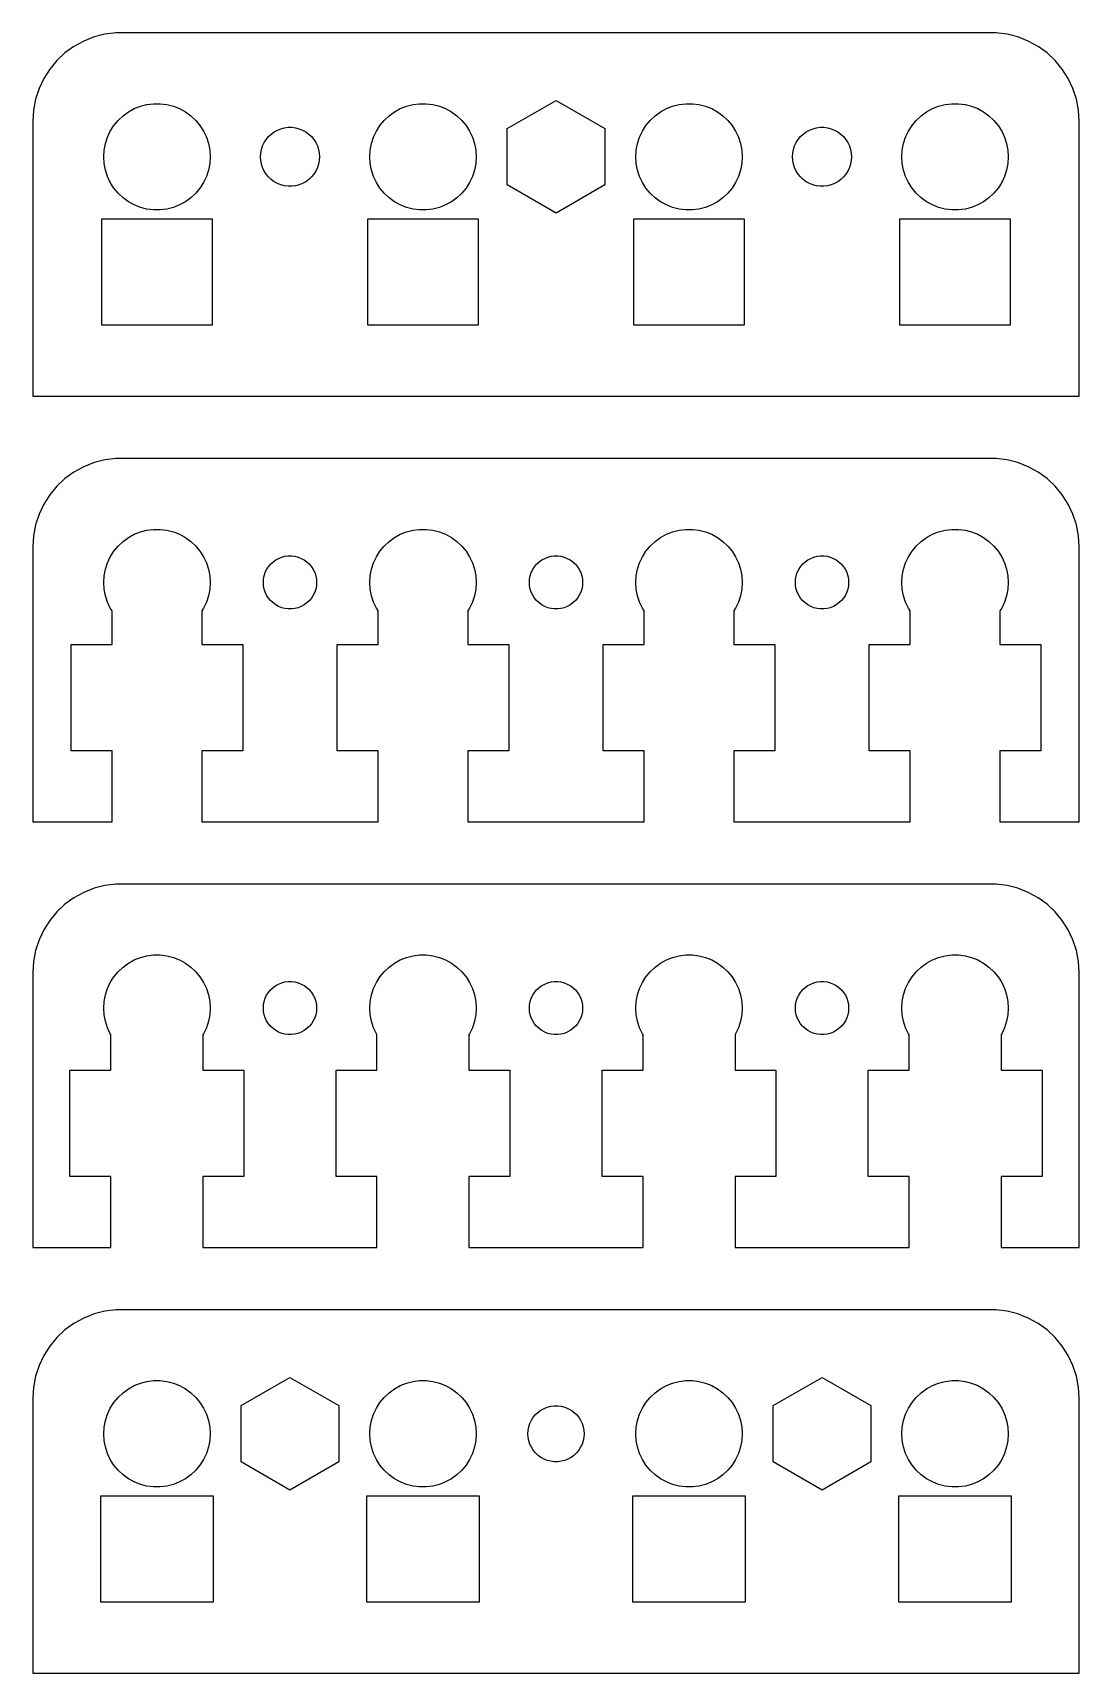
# Model space of a CAD drawing. Header units: metres. Extents: x -29.5 to 29.5, y 0 to 92.5.
import ezdxf

# ---------------------------------------------------------------- set-up
doc = ezdxf.new("R2010")
doc.units = ezdxf.units.M

msp = doc.modelspace()

# ---------------------------------------------------------------- linework, layer by layer
for p, q in [((-24.8139, 92.4901), (-25.4369, 92.4114)), ((24.8139, 92.4901), (-24.8139, 92.4901)), ((25.4369, 92.4114), (24.8139, 92.4901)), ((-27.1791, 91.7216), (-27.6871, 91.3526)), ((-26.6289, 92.0241), (-27.1791, 91.7216)), ((-26.0451, 92.2553), (-26.6289, 92.0241)), ((-25.4369, 92.4114), (-26.0451, 92.2553)), ((26.0451, 92.2553), (25.4369, 92.4114)), ((26.6289, 92.0241), (26.0451, 92.2553)), ((27.1791, 91.7216), (26.6289, 92.0241)), ((27.6871, 91.3526), (27.1791, 91.7216)), ((-28.1448, 90.9227), (-28.5451, 90.4389)), ((-27.6871, 91.3526), (-28.1448, 90.9227)), ((28.1448, 90.9227), (27.6871, 91.3526)), ((28.5451, 90.4389), (28.1448, 90.9227)), ((-28.8815, 89.9088), (-29.1489, 89.3406)), ((-28.5451, 90.4389), (-28.8815, 89.9088)), ((28.8815, 89.9088), (28.5451, 90.4389)), ((29.1489, 89.3406), (28.8815, 89.9088)), ((-29.1489, 89.3406), (-29.3429, 88.7434)), ((29.3429, 88.7434), (29.1489, 89.3406)), ((-29.4606, 88.1267), (-29.5, 87.5)), ((-29.3429, 88.7434), (-29.4606, 88.1267)), ((-24.4123, 87.8115), (-24.1075, 88.033)), ((-24.1075, 88.033), (-23.7773, 88.2145)), ((-23.7773, 88.2145), (-23.427, 88.3532)), ((-23.427, 88.3532), (-23.0621, 88.4469)), ((-23.0621, 88.4469), (-22.6884, 88.4941)), ((-22.6884, 88.4941), (-22.3116, 88.4941)), ((-22.3116, 88.4941), (-21.9379, 88.4469)), ((-21.9379, 88.4469), (-21.5729, 88.3532)), ((-21.5729, 88.3532), (-21.2227, 88.2145)), ((-21.2227, 88.2145), (-20.8925, 88.033)), ((-20.8925, 88.033), (-20.5877, 87.8115)), ((-9.41226, 87.8115), (-9.10747, 88.033)), ((-9.10747, 88.033), (-8.77733, 88.2145)), ((-8.77733, 88.2145), (-8.42705, 88.3532)), ((-8.42705, 88.3532), (-8.06213, 88.4469)), ((-8.06213, 88.4469), (-7.68837, 88.4941)), ((-7.68837, 88.4941), (-7.31161, 88.4941)), ((-7.31161, 88.4941), (-6.93785, 88.4469)), ((-6.93785, 88.4469), (-6.57294, 88.3532)), ((-6.57294, 88.3532), (-6.22266, 88.2145)), ((-6.22266, 88.2145), (-5.89252, 88.033)), ((-5.89252, 88.033), (-5.58772, 87.8115)), ((-2.74832, 87.0867), (0, 88.6735)), ((0, 88.6735), (2.74832, 87.0867)), ((5.58772, 87.8115), (5.89252, 88.033)), ((5.89252, 88.033), (6.22266, 88.2145)), ((6.22266, 88.2145), (6.57294, 88.3532)), ((6.57294, 88.3532), (6.93785, 88.4469)), ((6.93785, 88.4469), (7.31161, 88.4941)), ((7.31161, 88.4941), (7.68837, 88.4941)), ((7.68837, 88.4941), (8.06213, 88.4469)), ((8.06213, 88.4469), (8.42705, 88.3532)), ((8.42705, 88.3532), (8.77733, 88.2145)), ((8.77733, 88.2145), (9.10747, 88.033)), ((9.10747, 88.033), (9.41226, 87.8115)), ((20.5877, 87.8115), (20.8925, 88.033)), ((20.8925, 88.033), (21.2227, 88.2145)), ((21.2227, 88.2145), (21.5729, 88.3532)), ((21.5729, 88.3532), (21.9379, 88.4469)), ((21.9379, 88.4469), (22.3116, 88.4941)), ((22.3116, 88.4941), (22.6884, 88.4941)), ((22.6884, 88.4941), (23.0621, 88.4469)), ((23.0621, 88.4469), (23.427, 88.3532)), ((23.427, 88.3532), (23.7773, 88.2145)), ((23.7773, 88.2145), (24.1075, 88.033)), ((24.1075, 88.033), (24.4123, 87.8115)), ((29.4606, 88.1267), (29.3429, 88.7434)), ((29.5, 87.5), (29.4606, 88.1267)), ((-29.5, 87.5), (-29.5, 72)), ((-25.2893, 86.6044), (-25.1289, 86.9453)), ((-25.1289, 86.9453), (-24.927, 87.2634)), ((-24.927, 87.2634), (-24.6869, 87.5536)), ((-24.6869, 87.5536), (-24.4123, 87.8115)), ((-20.5877, 87.8115), (-20.3131, 87.5536)), ((-20.3131, 87.5536), (-20.0729, 87.2634)), ((-20.0729, 87.2634), (-19.8711, 86.9453)), ((-19.8711, 86.9453), (-19.7107, 86.6044)), ((-15.892, 86.9055), (-15.7088, 87.0063)), ((-15.7088, 87.0063), (-15.5144, 87.0832)), ((-15.5144, 87.0832), (-15.3119, 87.1352)), ((-15.3119, 87.1352), (-15.1045, 87.1614)), ((-15.1045, 87.1614), (-14.8955, 87.1614)), ((-14.8955, 87.1614), (-14.6881, 87.1352)), ((-14.6881, 87.1352), (-14.4856, 87.0832)), ((-14.4856, 87.0832), (-14.2912, 87.0063)), ((-14.2912, 87.0063), (-14.108, 86.9055)), ((-10.2893, 86.6044), (-10.1289, 86.9453)), ((-10.1289, 86.9453), (-9.92705, 87.2634)), ((-9.92705, 87.2634), (-9.6869, 87.5536)), ((-9.6869, 87.5536), (-9.41226, 87.8115)), ((-5.58772, 87.8115), (-5.31308, 87.5536)), ((-5.31308, 87.5536), (-5.07294, 87.2634)), ((-5.07294, 87.2634), (-4.87108, 86.9453)), ((-4.87108, 86.9453), (-4.71066, 86.6044)), ((-2.74832, 83.9133), (-2.74832, 87.0867)), ((2.74832, 87.0867), (2.74832, 83.9133)), ((4.71066, 86.6044), (4.87108, 86.9453)), ((4.87108, 86.9453), (5.07294, 87.2634)), ((5.07294, 87.2634), (5.31308, 87.5536)), ((5.31308, 87.5536), (5.58772, 87.8115)), ((9.41226, 87.8115), (9.6869, 87.5536)), ((9.6869, 87.5536), (9.92705, 87.2634)), ((9.92705, 87.2634), (10.1289, 86.9453)), ((10.1289, 86.9453), (10.2893, 86.6044)), ((14.108, 86.9055), (14.2912, 87.0063)), ((14.2912, 87.0063), (14.4856, 87.0832)), ((14.4856, 87.0832), (14.6881, 87.1352)), ((14.6881, 87.1352), (14.8955, 87.1614)), ((14.8955, 87.1614), (15.1045, 87.1614)), ((15.1045, 87.1614), (15.3119, 87.1352)), ((15.3119, 87.1352), (15.5144, 87.0832)), ((15.5144, 87.0832), (15.7088, 87.0063)), ((15.7088, 87.0063), (15.892, 86.9055)), ((19.7107, 86.6044), (19.8711, 86.9453)), ((19.8711, 86.9453), (20.0729, 87.2634)), ((20.0729, 87.2634), (20.3131, 87.5536)), ((20.3131, 87.5536), (20.5877, 87.8115)), ((24.4123, 87.8115), (24.6869, 87.5536)), ((24.6869, 87.5536), (24.927, 87.2634)), ((24.927, 87.2634), (25.1289, 86.9453)), ((25.1289, 86.9453), (25.2893, 86.6044)), ((29.5, 72), (29.5, 87.5)), ((-25.4763, 85.876), (-25.4057, 86.2461)), ((-25.4057, 86.2461), (-25.2893, 86.6044)), ((-19.7107, 86.6044), (-19.5942, 86.2461)), ((-19.5942, 86.2461), (-19.5237, 85.876)), ((-16.6124, 85.914), (-16.5478, 86.1128)), ((-16.5478, 86.1128), (-16.4588, 86.302)), ((-16.4588, 86.302), (-16.3468, 86.4785)), ((-16.3468, 86.4785), (-16.2135, 86.6396)), ((-16.2135, 86.6396), (-16.0611, 86.7827)), ((-16.0611, 86.7827), (-15.892, 86.9055)), ((-14.108, 86.9055), (-13.9389, 86.7827)), ((-13.9389, 86.7827), (-13.7865, 86.6396)), ((-13.7865, 86.6396), (-13.6532, 86.4785)), ((-13.6532, 86.4785), (-13.5412, 86.302)), ((-13.5412, 86.302), (-13.4522, 86.1128)), ((-13.4522, 86.1128), (-13.3876, 85.914)), ((-10.4763, 85.876), (-10.4057, 86.2461)), ((-10.4057, 86.2461), (-10.2893, 86.6044)), ((-4.71066, 86.6044), (-4.59424, 86.2461)), ((-4.59424, 86.2461), (-4.52365, 85.876)), ((4.52365, 85.876), (4.59424, 86.2461)), ((4.59424, 86.2461), (4.71066, 86.6044)), ((10.2893, 86.6044), (10.4057, 86.2461)), ((10.4057, 86.2461), (10.4763, 85.876)), ((13.3876, 85.914), (13.4522, 86.1128)), ((13.4522, 86.1128), (13.5412, 86.302)), ((13.5412, 86.302), (13.6532, 86.4785)), ((13.6532, 86.4785), (13.7865, 86.6396)), ((13.7865, 86.6396), (13.9389, 86.7827)), ((13.9389, 86.7827), (14.108, 86.9055)), ((15.892, 86.9055), (16.0611, 86.7827)), ((16.0611, 86.7827), (16.2135, 86.6396)), ((16.2135, 86.6396), (16.3468, 86.4785)), ((16.3468, 86.4785), (16.4588, 86.302)), ((16.4588, 86.302), (16.5478, 86.1128)), ((16.5478, 86.1128), (16.6124, 85.914)), ((19.5237, 85.876), (19.5942, 86.2461)), ((19.5942, 86.2461), (19.7107, 86.6044)), ((25.2893, 86.6044), (25.4057, 86.2461)), ((25.4057, 86.2461), (25.4763, 85.876)), ((-25.5, 85.5), (-25.4763, 85.876)), ((-25.4763, 85.124), (-25.5, 85.5)), ((-25.4057, 84.7539), (-25.4763, 85.124)), ((-19.5237, 85.124), (-19.5942, 84.7539)), ((-19.5237, 85.876), (-19.5, 85.5)), ((-19.5, 85.5), (-19.5237, 85.124)), ((-16.6647, 85.5), (-16.6516, 85.7086)), ((-16.6516, 85.2914), (-16.6647, 85.5)), ((-16.6516, 85.7086), (-16.6124, 85.914)), ((-16.6124, 85.086), (-16.6516, 85.2914)), ((-13.3876, 85.914), (-13.3484, 85.7086)), ((-13.3484, 85.2914), (-13.3876, 85.086)), ((-13.3484, 85.7086), (-13.3353, 85.5)), ((-13.3353, 85.5), (-13.3484, 85.2914)), ((-10.5, 85.5), (-10.4763, 85.876)), ((-10.4763, 85.124), (-10.5, 85.5)), ((-10.4057, 84.7539), (-10.4763, 85.124)), ((-4.52365, 85.124), (-4.59424, 84.7539)), ((-4.52365, 85.876), (-4.5, 85.5)), ((-4.5, 85.5), (-4.52365, 85.124)), ((4.5, 85.5), (4.52365, 85.876)), ((4.52365, 85.124), (4.5, 85.5)), ((4.59424, 84.7539), (4.52365, 85.124)), ((10.4763, 85.124), (10.4057, 84.7539)), ((10.4763, 85.876), (10.5, 85.5)), ((10.5, 85.5), (10.4763, 85.124)), ((13.3353, 85.5), (13.3484, 85.7086)), ((13.3484, 85.2914), (13.3353, 85.5)), ((13.3484, 85.7086), (13.3876, 85.914)), ((13.3876, 85.086), (13.3484, 85.2914)), ((16.6124, 85.914), (16.6516, 85.7086)), ((16.6516, 85.2914), (16.6124, 85.086)), ((16.6516, 85.7086), (16.6647, 85.5)), ((16.6647, 85.5), (16.6516, 85.2914)), ((19.5, 85.5), (19.5237, 85.876)), ((19.5237, 85.124), (19.5, 85.5)), ((19.5942, 84.7539), (19.5237, 85.124)), ((25.4763, 85.124), (25.4057, 84.7539)), ((25.4763, 85.876), (25.5, 85.5)), ((25.5, 85.5), (25.4763, 85.124)), ((-25.2893, 84.3956), (-25.4057, 84.7539)), ((-25.1289, 84.0547), (-25.2893, 84.3956)), ((-19.7107, 84.3956), (-19.8711, 84.0547)), ((-19.5942, 84.7539), (-19.7107, 84.3956)), ((-16.5478, 84.8872), (-16.6124, 85.086)), ((-16.4588, 84.698), (-16.5478, 84.8872)), ((-16.3468, 84.5215), (-16.4588, 84.698)), ((-16.2135, 84.3604), (-16.3468, 84.5215)), ((-16.0611, 84.2173), (-16.2135, 84.3604)), ((-15.892, 84.0944), (-16.0611, 84.2173)), ((-13.9389, 84.2173), (-14.108, 84.0944)), ((-13.7865, 84.3604), (-13.9389, 84.2173)), ((-13.6532, 84.5215), (-13.7865, 84.3604)), ((-13.5412, 84.698), (-13.6532, 84.5215)), ((-13.4522, 84.8872), (-13.5412, 84.698)), ((-13.3876, 85.086), (-13.4522, 84.8872)), ((-10.2893, 84.3956), (-10.4057, 84.7539)), ((-10.1289, 84.0547), (-10.2893, 84.3956)), ((-4.71066, 84.3956), (-4.87108, 84.0547)), ((-4.59424, 84.7539), (-4.71066, 84.3956)), ((4.71066, 84.3956), (4.59424, 84.7539)), ((4.87108, 84.0547), (4.71066, 84.3956)), ((10.2893, 84.3956), (10.1289, 84.0547)), ((10.4057, 84.7539), (10.2893, 84.3956)), ((13.4522, 84.8872), (13.3876, 85.086)), ((13.5412, 84.698), (13.4522, 84.8872)), ((13.6532, 84.5215), (13.5412, 84.698)), ((13.7865, 84.3604), (13.6532, 84.5215)), ((13.9389, 84.2173), (13.7865, 84.3604)), ((14.108, 84.0944), (13.9389, 84.2173)), ((16.0611, 84.2173), (15.892, 84.0944)), ((16.2135, 84.3604), (16.0611, 84.2173)), ((16.3468, 84.5215), (16.2135, 84.3604)), ((16.4588, 84.698), (16.3468, 84.5215)), ((16.5478, 84.8872), (16.4588, 84.698)), ((16.6124, 85.086), (16.5478, 84.8872)), ((19.7107, 84.3956), (19.5942, 84.7539)), ((19.8711, 84.0547), (19.7107, 84.3956)), ((25.2893, 84.3956), (25.1289, 84.0547)), ((25.4057, 84.7539), (25.2893, 84.3956)), ((-24.927, 83.7366), (-25.1289, 84.0547)), ((-24.6869, 83.4464), (-24.927, 83.7366)), ((-24.4123, 83.1884), (-24.6869, 83.4464)), ((-20.3131, 83.4464), (-20.5877, 83.1884)), ((-20.0729, 83.7366), (-20.3131, 83.4464)), ((-19.8711, 84.0547), (-20.0729, 83.7366)), ((-15.7088, 83.9937), (-15.892, 84.0944)), ((-15.5144, 83.9168), (-15.7088, 83.9937)), ((-15.3119, 83.8648), (-15.5144, 83.9168)), ((-15.1045, 83.8386), (-15.3119, 83.8648)), ((-14.8955, 83.8386), (-15.1045, 83.8386)), ((-14.6881, 83.8648), (-14.8955, 83.8386)), ((-14.4856, 83.9168), (-14.6881, 83.8648)), ((-14.2912, 83.9937), (-14.4856, 83.9168)), ((-14.108, 84.0944), (-14.2912, 83.9937)), ((-9.92705, 83.7366), (-10.1289, 84.0547)), ((-9.6869, 83.4464), (-9.92705, 83.7366)), ((-9.41226, 83.1884), (-9.6869, 83.4464)), ((-5.31308, 83.4464), (-5.58772, 83.1884)), ((-5.07294, 83.7366), (-5.31308, 83.4464)), ((-4.87108, 84.0547), (-5.07294, 83.7366)), ((0, 82.3265), (-2.74832, 83.9133)), ((2.74832, 83.9133), (0, 82.3265)), ((5.07294, 83.7366), (4.87108, 84.0547)), ((5.31308, 83.4464), (5.07294, 83.7366)), ((5.58772, 83.1884), (5.31308, 83.4464)), ((9.6869, 83.4464), (9.41226, 83.1884)), ((9.92705, 83.7366), (9.6869, 83.4464)), ((10.1289, 84.0547), (9.92705, 83.7366)), ((14.2912, 83.9937), (14.108, 84.0944)), ((14.4856, 83.9168), (14.2912, 83.9937)), ((14.6881, 83.8648), (14.4856, 83.9168)), ((14.8955, 83.8386), (14.6881, 83.8648)), ((15.1045, 83.8386), (14.8955, 83.8386)), ((15.3119, 83.8648), (15.1045, 83.8386)), ((15.5144, 83.9168), (15.3119, 83.8648)), ((15.7088, 83.9937), (15.5144, 83.9168)), ((15.892, 84.0944), (15.7088, 83.9937)), ((20.0729, 83.7366), (19.8711, 84.0547)), ((20.3131, 83.4464), (20.0729, 83.7366)), ((20.5877, 83.1884), (20.3131, 83.4464)), ((24.6869, 83.4464), (24.4123, 83.1884)), ((24.927, 83.7366), (24.6869, 83.4464)), ((25.1289, 84.0547), (24.927, 83.7366)), ((-24.1075, 82.967), (-24.4123, 83.1884)), ((-23.7773, 82.7855), (-24.1075, 82.967)), ((-23.427, 82.6468), (-23.7773, 82.7855)), ((-23.0621, 82.5531), (-23.427, 82.6468)), ((-22.6884, 82.5059), (-23.0621, 82.5531)), ((-22.3116, 82.5059), (-22.6884, 82.5059)), ((-21.9379, 82.5531), (-22.3116, 82.5059)), ((-21.5729, 82.6468), (-21.9379, 82.5531)), ((-21.2227, 82.7855), (-21.5729, 82.6468)), ((-20.8925, 82.967), (-21.2227, 82.7855)), ((-20.5877, 83.1884), (-20.8925, 82.967)), ((-9.10747, 82.967), (-9.41226, 83.1884)), ((-8.77733, 82.7855), (-9.10747, 82.967)), ((-8.42705, 82.6468), (-8.77733, 82.7855)), ((-8.06213, 82.5531), (-8.42705, 82.6468)), ((-7.68837, 82.5059), (-8.06213, 82.5531)), ((-7.31161, 82.5059), (-7.68837, 82.5059)), ((-6.93785, 82.5531), (-7.31161, 82.5059)), ((-6.57294, 82.6468), (-6.93785, 82.5531)), ((-6.22266, 82.7855), (-6.57294, 82.6468)), ((-5.89252, 82.967), (-6.22266, 82.7855)), ((-5.58772, 83.1884), (-5.89252, 82.967)), ((5.89252, 82.967), (5.58772, 83.1884)), ((6.22266, 82.7855), (5.89252, 82.967)), ((6.57294, 82.6468), (6.22266, 82.7855)), ((6.93785, 82.5531), (6.57294, 82.6468)), ((7.31161, 82.5059), (6.93785, 82.5531)), ((7.68837, 82.5059), (7.31161, 82.5059)), ((8.06213, 82.5531), (7.68837, 82.5059)), ((8.42705, 82.6468), (8.06213, 82.5531)), ((8.77733, 82.7855), (8.42705, 82.6468)), ((9.10747, 82.967), (8.77733, 82.7855)), ((9.41226, 83.1884), (9.10747, 82.967)), ((20.8925, 82.967), (20.5877, 83.1884)), ((21.2227, 82.7855), (20.8925, 82.967)), ((21.5729, 82.6468), (21.2227, 82.7855)), ((21.9379, 82.5531), (21.5729, 82.6468)), ((22.3116, 82.5059), (21.9379, 82.5531)), ((22.6884, 82.5059), (22.3116, 82.5059)), ((23.0621, 82.5531), (22.6884, 82.5059)), ((23.427, 82.6468), (23.0621, 82.5531)), ((23.7773, 82.7855), (23.427, 82.6468)), ((24.1075, 82.967), (23.7773, 82.7855)), ((24.4123, 83.1884), (24.1075, 82.967)), ((-25.6142, 76), (-25.6142, 82)), ((-25.6142, 82), (-19.3858, 82)), ((-19.3858, 82), (-19.3858, 76)), ((-10.6142, 76), (-10.6142, 82)), ((-10.6142, 82), (-4.38582, 82)), ((-4.38582, 82), (-4.38582, 76)), ((4.38582, 76), (4.38582, 82)), ((4.38582, 82), (10.6142, 82)), ((10.6142, 82), (10.6142, 76)), ((19.3858, 76), (19.3858, 82)), ((19.3858, 82), (25.6142, 82)), ((25.6142, 82), (25.6142, 76)), ((-19.3858, 76), (-25.6142, 76)), ((-4.38582, 76), (-10.6142, 76)), ((10.6142, 76), (4.38582, 76)), ((25.6142, 76), (19.3858, 76)), ((-29.5, 72), (29.5, 72)), ((-24.8139, 68.4901), (-25.4369, 68.4114)), ((24.8139, 68.4901), (-24.8139, 68.4901)), ((25.4369, 68.4114), (24.8139, 68.4901)), ((-27.1791, 67.7216), (-27.6871, 67.3526)), ((-26.6289, 68.0241), (-27.1791, 67.7216)), ((-26.0451, 68.2553), (-26.6289, 68.0241)), ((-25.4369, 68.4114), (-26.0451, 68.2553)), ((26.0451, 68.2553), (25.4369, 68.4114)), ((26.6289, 68.0241), (26.0451, 68.2553)), ((27.1791, 67.7216), (26.6289, 68.0241)), ((27.6871, 67.3526), (27.1791, 67.7216)), ((-28.1448, 66.9227), (-28.5451, 66.4389)), ((-27.6871, 67.3526), (-28.1448, 66.9227)), ((28.1448, 66.9227), (27.6871, 67.3526)), ((28.5451, 66.4389), (28.1448, 66.9227)), ((-28.8815, 65.9088), (-29.1489, 65.3406)), ((-28.5451, 66.4389), (-28.8815, 65.9088)), ((28.8815, 65.9088), (28.5451, 66.4389)), ((29.1489, 65.3406), (28.8815, 65.9088)), ((-29.3429, 64.7434), (-29.4606, 64.1267)), ((-29.1489, 65.3406), (-29.3429, 64.7434)), ((29.3429, 64.7434), (29.1489, 65.3406)), ((29.4606, 64.1267), (29.3429, 64.7434)), ((-29.4606, 64.1267), (-29.5, 63.5)), ((-24.4123, 63.8115), (-24.1075, 64.033)), ((-24.1075, 64.033), (-23.7773, 64.2145)), ((-23.7773, 64.2145), (-23.427, 64.3532)), ((-23.427, 64.3532), (-23.0621, 64.4469)), ((-23.0621, 64.4469), (-22.6884, 64.4941)), ((-22.6884, 64.4941), (-22.3116, 64.4941)), ((-22.3116, 64.4941), (-21.9379, 64.4469)), ((-21.9379, 64.4469), (-21.5729, 64.3532)), ((-21.5729, 64.3532), (-21.2227, 64.2145)), ((-21.2227, 64.2145), (-20.8925, 64.033)), ((-20.8925, 64.033), (-20.5877, 63.8115)), ((-9.41226, 63.8115), (-9.10747, 64.033)), ((-9.10747, 64.033), (-8.77733, 64.2145)), ((-8.77733, 64.2145), (-8.42705, 64.3532)), ((-8.42705, 64.3532), (-8.06213, 64.4469)), ((-8.06213, 64.4469), (-7.68837, 64.4941)), ((-7.68837, 64.4941), (-7.31161, 64.4941)), ((-7.31161, 64.4941), (-6.93785, 64.4469)), ((-6.93785, 64.4469), (-6.57294, 64.3532)), ((-6.57294, 64.3532), (-6.22266, 64.2145)), ((-6.22266, 64.2145), (-5.89252, 64.033)), ((-5.89252, 64.033), (-5.58772, 63.8115)), ((5.58772, 63.8115), (5.89252, 64.033)), ((5.89252, 64.033), (6.22266, 64.2145)), ((6.22266, 64.2145), (6.57294, 64.3532)), ((6.57294, 64.3532), (6.93785, 64.4469)), ((6.93785, 64.4469), (7.31161, 64.4941)), ((7.31161, 64.4941), (7.68837, 64.4941)), ((7.68837, 64.4941), (8.06213, 64.4469)), ((8.06213, 64.4469), (8.42705, 64.3532)), ((8.42705, 64.3532), (8.77733, 64.2145)), ((8.77733, 64.2145), (9.10747, 64.033)), ((9.10747, 64.033), (9.41226, 63.8115)), ((20.5877, 63.8115), (20.8925, 64.033)), ((20.8925, 64.033), (21.2227, 64.2145)), ((21.2227, 64.2145), (21.5729, 64.3532)), ((21.5729, 64.3532), (21.9379, 64.4469)), ((21.9379, 64.4469), (22.3116, 64.4941)), ((22.3116, 64.4941), (22.6884, 64.4941)), ((22.6884, 64.4941), (23.0621, 64.4469)), ((23.0621, 64.4469), (23.427, 64.3532)), ((23.427, 64.3532), (23.7773, 64.2145)), ((23.7773, 64.2145), (24.1075, 64.033)), ((24.1075, 64.033), (24.4123, 63.8115)), ((29.5, 63.5), (29.4606, 64.1267)), ((-29.5, 63.5), (-29.5, 48)), ((-25.2893, 62.6044), (-25.1289, 62.9453)), ((-25.1289, 62.9453), (-24.927, 63.2634)), ((-24.927, 63.2634), (-24.6869, 63.5536)), ((-24.6869, 63.5536), (-24.4123, 63.8115)), ((-20.5877, 63.8115), (-20.3131, 63.5536)), ((-20.3131, 63.5536), (-20.0729, 63.2634)), ((-20.0729, 63.2634), (-19.8711, 62.9453)), ((-19.8711, 62.9453), (-19.7107, 62.6044)), ((-15.6387, 62.8572), (-15.4635, 62.9266)), ((-15.4635, 62.9266), (-15.2811, 62.9734)), ((-15.2811, 62.9734), (-15.0942, 62.997)), ((-15.0942, 62.997), (-14.9058, 62.997)), ((-14.9058, 62.997), (-14.7189, 62.9734)), ((-14.7189, 62.9734), (-14.5365, 62.9266)), ((-14.5365, 62.9266), (-14.3613, 62.8572)), ((-10.2893, 62.6044), (-10.1289, 62.9453)), ((-10.1289, 62.9453), (-9.92705, 63.2634)), ((-9.92705, 63.2634), (-9.6869, 63.5536)), ((-9.6869, 63.5536), (-9.41226, 63.8115)), ((-5.58772, 63.8115), (-5.31308, 63.5536)), ((-5.31308, 63.5536), (-5.07294, 63.2634)), ((-5.07294, 63.2634), (-4.87108, 62.9453)), ((-4.87108, 62.9453), (-4.71066, 62.6044)), ((-0.638657, 62.8572), (-0.463516, 62.9266)), ((-0.463516, 62.9266), (-0.281067, 62.9734)), ((-0.281067, 62.9734), (-0.094177, 62.997)), ((-0.094177, 62.997), (0.094177, 62.997)), ((0.094177, 62.997), (0.281067, 62.9734)), ((0.281067, 62.9734), (0.463516, 62.9266)), ((0.463516, 62.9266), (0.638657, 62.8572)), ((4.71066, 62.6044), (4.87108, 62.9453)), ((4.87108, 62.9453), (5.07294, 63.2634)), ((5.07294, 63.2634), (5.31308, 63.5536)), ((5.31308, 63.5536), (5.58772, 63.8115)), ((9.41226, 63.8115), (9.6869, 63.5536)), ((9.6869, 63.5536), (9.92705, 63.2634)), ((9.92705, 63.2634), (10.1289, 62.9453)), ((10.1289, 62.9453), (10.2893, 62.6044)), ((14.3613, 62.8572), (14.5365, 62.9266)), ((14.5365, 62.9266), (14.7189, 62.9734)), ((14.7189, 62.9734), (14.9058, 62.997)), ((14.9058, 62.997), (15.0942, 62.997)), ((15.0942, 62.997), (15.2811, 62.9734)), ((15.2811, 62.9734), (15.4635, 62.9266)), ((15.4635, 62.9266), (15.6387, 62.8572)), ((19.7107, 62.6044), (19.8711, 62.9453)), ((19.8711, 62.9453), (20.0729, 63.2634)), ((20.0729, 63.2634), (20.3131, 63.5536)), ((20.3131, 63.5536), (20.5877, 63.8115)), ((24.4123, 63.8115), (24.6869, 63.5536)), ((24.6869, 63.5536), (24.927, 63.2634)), ((24.927, 63.2634), (25.1289, 62.9453)), ((25.1289, 62.9453), (25.2893, 62.6044)), ((29.5, 48), (29.5, 63.5)), ((-25.4763, 61.876), (-25.4057, 62.2461)), ((-25.4057, 62.2461), (-25.2893, 62.6044)), ((-19.7107, 62.6044), (-19.5942, 62.2461)), ((-19.5942, 62.2461), (-19.5237, 61.876)), ((-16.4529, 61.873), (-16.3947, 62.0522)), ((-16.3947, 62.0522), (-16.3145, 62.2226)), ((-16.3145, 62.2226), (-16.2135, 62.3817)), ((-16.2135, 62.3817), (-16.0934, 62.5268)), ((-16.0934, 62.5268), (-15.9561, 62.6558)), ((-15.9561, 62.6558), (-15.8037, 62.7665)), ((-15.8037, 62.7665), (-15.6387, 62.8572)), ((-14.3613, 62.8572), (-14.1963, 62.7665)), ((-14.1963, 62.7665), (-14.0439, 62.6558)), ((-14.0439, 62.6558), (-13.9065, 62.5268)), ((-13.9065, 62.5268), (-13.7865, 62.3817)), ((-13.7865, 62.3817), (-13.6855, 62.2226)), ((-13.6855, 62.2226), (-13.6053, 62.0522)), ((-13.6053, 62.0522), (-13.5471, 61.873)), ((-10.4763, 61.876), (-10.4057, 62.2461)), ((-10.4057, 62.2461), (-10.2893, 62.6044)), ((-4.71066, 62.6044), (-4.59424, 62.2461)), ((-4.59424, 62.2461), (-4.52365, 61.876)), ((-1.45287, 61.873), (-1.39465, 62.0522)), ((-1.39465, 62.0522), (-1.31445, 62.2226)), ((-1.31445, 62.2226), (-1.21352, 62.3817)), ((-1.21352, 62.3817), (-1.09344, 62.5268)), ((-1.09344, 62.5268), (-0.956131, 62.6558)), ((-0.956131, 62.6558), (-0.803726, 62.7665)), ((-0.803726, 62.7665), (-0.638657, 62.8572)), ((0.638657, 62.8572), (0.803726, 62.7665)), ((0.803726, 62.7665), (0.956131, 62.6558)), ((0.956131, 62.6558), (1.09344, 62.5268)), ((1.09344, 62.5268), (1.21352, 62.3817)), ((1.21352, 62.3817), (1.31445, 62.2226)), ((1.31445, 62.2226), (1.39465, 62.0522)), ((1.39465, 62.0522), (1.45287, 61.873)), ((4.52365, 61.876), (4.59424, 62.2461)), ((4.59424, 62.2461), (4.71066, 62.6044)), ((10.2893, 62.6044), (10.4057, 62.2461)), ((10.4057, 62.2461), (10.4763, 61.876)), ((13.5471, 61.873), (13.6053, 62.0522)), ((13.6053, 62.0522), (13.6855, 62.2226)), ((13.6855, 62.2226), (13.7865, 62.3817)), ((13.7865, 62.3817), (13.9065, 62.5268)), ((13.9065, 62.5268), (14.0439, 62.6558)), ((14.0439, 62.6558), (14.1963, 62.7665)), ((14.1963, 62.7665), (14.3613, 62.8572)), ((15.6387, 62.8572), (15.8037, 62.7665)), ((15.8037, 62.7665), (15.9561, 62.6558)), ((15.9561, 62.6558), (16.0934, 62.5268)), ((16.0934, 62.5268), (16.2135, 62.3817)), ((16.2135, 62.3817), (16.3145, 62.2226)), ((16.3145, 62.2226), (16.3947, 62.0522)), ((16.3947, 62.0522), (16.4529, 61.873)), ((19.5237, 61.876), (19.5942, 62.2461)), ((19.5942, 62.2461), (19.7107, 62.6044)), ((25.2893, 62.6044), (25.4057, 62.2461)), ((25.4057, 62.2461), (25.4763, 61.876)), ((-25.5, 61.5), (-25.4763, 61.876)), ((-25.4763, 61.124), (-25.5, 61.5)), ((-25.4057, 60.7539), (-25.4763, 61.124)), ((-19.5237, 61.124), (-19.5942, 60.7539)), ((-19.5237, 61.876), (-19.5, 61.5)), ((-19.5, 61.5), (-19.5237, 61.124)), ((-16.5, 61.5), (-16.4882, 61.688)), ((-16.4882, 61.312), (-16.5, 61.5)), ((-16.4882, 61.688), (-16.4529, 61.873)), ((-16.4529, 61.127), (-16.4882, 61.312)), ((-16.3947, 60.9478), (-16.4529, 61.127)), ((-13.5471, 61.127), (-13.6053, 60.9478)), ((-13.5471, 61.873), (-13.5118, 61.688)), ((-13.5118, 61.312), (-13.5471, 61.127)), ((-13.5118, 61.688), (-13.5, 61.5)), ((-13.5, 61.5), (-13.5118, 61.312)), ((-10.5, 61.5), (-10.4763, 61.876)), ((-10.4763, 61.124), (-10.5, 61.5)), ((-10.4057, 60.7539), (-10.4763, 61.124)), ((-4.52365, 61.124), (-4.59424, 60.7539)), ((-4.52365, 61.876), (-4.5, 61.5)), ((-4.5, 61.5), (-4.52365, 61.124)), ((-1.5, 61.5), (-1.48816, 61.688)), ((-1.48816, 61.312), (-1.5, 61.5)), ((-1.48816, 61.688), (-1.45287, 61.873)), ((-1.45287, 61.127), (-1.48816, 61.312)), ((-1.39465, 60.9478), (-1.45287, 61.127)), ((1.45287, 61.127), (1.39465, 60.9478)), ((1.45287, 61.873), (1.48816, 61.688)), ((1.48816, 61.312), (1.45287, 61.127)), ((1.48816, 61.688), (1.5, 61.5)), ((1.5, 61.5), (1.48816, 61.312)), ((4.5, 61.5), (4.52365, 61.876)), ((4.52365, 61.124), (4.5, 61.5)), ((4.59424, 60.7539), (4.52365, 61.124)), ((10.4763, 61.124), (10.4057, 60.7539)), ((10.4763, 61.876), (10.5, 61.5)), ((10.5, 61.5), (10.4763, 61.124)), ((13.5, 61.5), (13.5118, 61.688)), ((13.5118, 61.312), (13.5, 61.5)), ((13.5118, 61.688), (13.5471, 61.873)), ((13.5471, 61.127), (13.5118, 61.312)), ((13.6053, 60.9478), (13.5471, 61.127)), ((16.4529, 61.127), (16.3947, 60.9478)), ((16.4529, 61.873), (16.4882, 61.688)), ((16.4882, 61.312), (16.4529, 61.127)), ((16.4882, 61.688), (16.5, 61.5)), ((16.5, 61.5), (16.4882, 61.312)), ((19.5, 61.5), (19.5237, 61.876)), ((19.5237, 61.124), (19.5, 61.5)), ((19.5942, 60.7539), (19.5237, 61.124)), ((25.4763, 61.124), (25.4057, 60.7539)), ((25.4763, 61.876), (25.5, 61.5)), ((25.5, 61.5), (25.4763, 61.124)), ((-25.2893, 60.3956), (-25.4057, 60.7539)), ((-25.1289, 60.0547), (-25.2893, 60.3956)), ((-19.7107, 60.3956), (-19.8711, 60.0547)), ((-19.5942, 60.7539), (-19.7107, 60.3956)), ((-16.3145, 60.7774), (-16.3947, 60.9478)), ((-16.2135, 60.6183), (-16.3145, 60.7774)), ((-16.0934, 60.4732), (-16.2135, 60.6183)), ((-15.9561, 60.3442), (-16.0934, 60.4732)), ((-15.8037, 60.2335), (-15.9561, 60.3442)), ((-15.6387, 60.1427), (-15.8037, 60.2335)), ((-15.4635, 60.0734), (-15.6387, 60.1427)), ((-14.3613, 60.1427), (-14.5365, 60.0734)), ((-14.1963, 60.2335), (-14.3613, 60.1427)), ((-14.0439, 60.3442), (-14.1963, 60.2335)), ((-13.9065, 60.4732), (-14.0439, 60.3442)), ((-13.7865, 60.6183), (-13.9065, 60.4732)), ((-13.6855, 60.7774), (-13.7865, 60.6183)), ((-13.6053, 60.9478), (-13.6855, 60.7774)), ((-10.2893, 60.3956), (-10.4057, 60.7539)), ((-10.1289, 60.0547), (-10.2893, 60.3956)), ((-4.71066, 60.3956), (-4.87108, 60.0547)), ((-4.59424, 60.7539), (-4.71066, 60.3956)), ((-1.31445, 60.7774), (-1.39465, 60.9478)), ((-1.21352, 60.6183), (-1.31445, 60.7774)), ((-1.09344, 60.4732), (-1.21352, 60.6183)), ((-0.956131, 60.3442), (-1.09344, 60.4732)), ((-0.803726, 60.2335), (-0.956131, 60.3442)), ((-0.638657, 60.1427), (-0.803726, 60.2335)), ((-0.463516, 60.0734), (-0.638657, 60.1427)), ((0.638657, 60.1427), (0.463516, 60.0734)), ((0.803726, 60.2335), (0.638657, 60.1427)), ((0.956131, 60.3442), (0.803726, 60.2335)), ((1.09344, 60.4732), (0.956131, 60.3442)), ((1.21352, 60.6183), (1.09344, 60.4732)), ((1.31445, 60.7774), (1.21352, 60.6183)), ((1.39465, 60.9478), (1.31445, 60.7774)), ((4.71066, 60.3956), (4.59424, 60.7539)), ((4.87108, 60.0547), (4.71066, 60.3956)), ((10.2893, 60.3956), (10.1289, 60.0547)), ((10.4057, 60.7539), (10.2893, 60.3956)), ((13.6855, 60.7774), (13.6053, 60.9478)), ((13.7865, 60.6183), (13.6855, 60.7774)), ((13.9065, 60.4732), (13.7865, 60.6183)), ((14.0439, 60.3442), (13.9065, 60.4732)), ((14.1963, 60.2335), (14.0439, 60.3442)), ((14.3613, 60.1427), (14.1963, 60.2335)), ((14.5365, 60.0734), (14.3613, 60.1427)), ((15.6387, 60.1427), (15.4635, 60.0734)), ((15.8037, 60.2335), (15.6387, 60.1427)), ((15.9561, 60.3442), (15.8037, 60.2335)), ((16.0934, 60.4732), (15.9561, 60.3442)), ((16.2135, 60.6183), (16.0934, 60.4732)), ((16.3145, 60.7774), (16.2135, 60.6183)), ((16.3947, 60.9478), (16.3145, 60.7774)), ((19.7107, 60.3956), (19.5942, 60.7539)), ((19.8711, 60.0547), (19.7107, 60.3956)), ((25.2893, 60.3956), (25.1289, 60.0547)), ((25.4057, 60.7539), (25.2893, 60.3956)), ((-25.0307, 59.9), (-25.1289, 60.0547)), ((-25.0307, 58), (-25.0307, 59.9)), ((-19.8711, 60.0547), (-19.9693, 59.9)), ((-19.9693, 59.9), (-19.9693, 58)), ((-15.2811, 60.0266), (-15.4635, 60.0734)), ((-15.0942, 60.0029), (-15.2811, 60.0266)), ((-14.9058, 60.0029), (-15.0942, 60.0029)), ((-14.7189, 60.0266), (-14.9058, 60.0029)), ((-14.5365, 60.0734), (-14.7189, 60.0266)), ((-10.0307, 59.9), (-10.1289, 60.0547)), ((-10.0307, 58), (-10.0307, 59.9)), ((-4.87108, 60.0547), (-4.96927, 59.9)), ((-4.96927, 59.9), (-4.96927, 58)), ((-0.281067, 60.0266), (-0.463516, 60.0734)), ((-0.094177, 60.0029), (-0.281067, 60.0266)), ((0.094177, 60.0029), (-0.094177, 60.0029)), ((0.281067, 60.0266), (0.094177, 60.0029)), ((0.463516, 60.0734), (0.281067, 60.0266)), ((4.96927, 59.9), (4.87108, 60.0547)), ((4.96927, 58), (4.96927, 59.9)), ((10.1289, 60.0547), (10.0307, 59.9)), ((10.0307, 59.9), (10.0307, 58)), ((14.7189, 60.0266), (14.5365, 60.0734)), ((14.9058, 60.0029), (14.7189, 60.0266)), ((15.0942, 60.0029), (14.9058, 60.0029)), ((15.2811, 60.0266), (15.0942, 60.0029)), ((15.4635, 60.0734), (15.2811, 60.0266)), ((19.9693, 59.9), (19.8711, 60.0547)), ((19.9693, 58), (19.9693, 59.9)), ((25.1289, 60.0547), (25.0307, 59.9)), ((25.0307, 59.9), (25.0307, 58)), ((-27.3462, 52), (-27.3462, 58)), ((-27.3462, 58), (-25.0307, 58)), ((-19.9693, 58), (-17.6538, 58)), ((-17.6538, 58), (-17.6538, 52)), ((-12.3462, 52), (-12.3462, 58)), ((-12.3462, 58), (-10.0307, 58)), ((-4.96927, 58), (-2.65376, 58)), ((-2.65376, 58), (-2.65376, 52)), ((2.65376, 52), (2.65376, 58)), ((2.65376, 58), (4.96927, 58)), ((10.0307, 58), (12.3462, 58)), ((12.3462, 58), (12.3462, 52)), ((17.6538, 52), (17.6538, 58)), ((17.6538, 58), (19.9693, 58)), ((25.0307, 58), (27.3462, 58)), ((27.3462, 58), (27.3462, 52)), ((-25.0307, 52), (-27.3462, 52)), ((-25.0307, 48), (-25.0307, 52)), ((-17.6538, 52), (-19.9693, 52)), ((-19.9693, 52), (-19.9693, 48)), ((-10.0307, 52), (-12.3462, 52)), ((-10.0307, 48), (-10.0307, 52)), ((-2.65376, 52), (-4.96927, 52)), ((-4.96927, 52), (-4.96927, 48)), ((4.96927, 52), (2.65376, 52)), ((4.96927, 48), (4.96927, 52)), ((12.3462, 52), (10.0307, 52)), ((10.0307, 52), (10.0307, 48)), ((19.9693, 52), (17.6538, 52)), ((19.9693, 48), (19.9693, 52)), ((27.3462, 52), (25.0307, 52)), ((25.0307, 52), (25.0307, 48)), ((-29.5, 48), (-25.0307, 48)), ((-19.9693, 48), (-10.0307, 48)), ((-4.96927, 48), (4.96927, 48)), ((10.0307, 48), (19.9693, 48)), ((25.0307, 48), (29.5, 48)), ((-25.4369, 44.4114), (-26.0451, 44.2553)), ((-24.8139, 44.4901), (-25.4369, 44.4114)), ((24.8139, 44.4901), (-24.8139, 44.4901)), ((25.4369, 44.4114), (24.8139, 44.4901)), ((26.0451, 44.2553), (25.4369, 44.4114)), ((-27.1791, 43.7216), (-27.6871, 43.3526)), ((-26.6289, 44.0241), (-27.1791, 43.7216)), ((-26.0451, 44.2553), (-26.6289, 44.0241)), ((26.6289, 44.0241), (26.0451, 44.2553)), ((27.1791, 43.7216), (26.6289, 44.0241)), ((27.6871, 43.3526), (27.1791, 43.7216)), ((-28.1448, 42.9227), (-28.5451, 42.4389)), ((-27.6871, 43.3526), (-28.1448, 42.9227)), ((28.1448, 42.9227), (27.6871, 43.3526)), ((28.5451, 42.4389), (28.1448, 42.9227)), ((-28.8815, 41.9088), (-29.1489, 41.3406)), ((-28.5451, 42.4389), (-28.8815, 41.9088)), ((28.8815, 41.9088), (28.5451, 42.4389)), ((29.1489, 41.3406), (28.8815, 41.9088)), ((-29.3429, 40.7434), (-29.4606, 40.1267)), ((-29.1489, 41.3406), (-29.3429, 40.7434)), ((29.3429, 40.7434), (29.1489, 41.3406)), ((29.4606, 40.1267), (29.3429, 40.7434)), ((-29.4606, 40.1267), (-29.5, 39.5)), ((-24.6869, 39.5536), (-24.4123, 39.8115)), ((-24.4123, 39.8115), (-24.1075, 40.033)), ((-24.1075, 40.033), (-23.7773, 40.2145)), ((-23.7773, 40.2145), (-23.427, 40.3532)), ((-23.427, 40.3532), (-23.0621, 40.4469)), ((-23.0621, 40.4469), (-22.6884, 40.4941)), ((-22.6884, 40.4941), (-22.3116, 40.4941)), ((-22.3116, 40.4941), (-21.9379, 40.4469)), ((-21.9379, 40.4469), (-21.5729, 40.3532)), ((-21.5729, 40.3532), (-21.2227, 40.2145)), ((-21.2227, 40.2145), (-20.8925, 40.033)), ((-20.8925, 40.033), (-20.5877, 39.8115)), ((-20.5877, 39.8115), (-20.3131, 39.5536)), ((-9.6869, 39.5536), (-9.41226, 39.8115)), ((-9.41226, 39.8115), (-9.10747, 40.033)), ((-9.10747, 40.033), (-8.77733, 40.2145)), ((-8.77733, 40.2145), (-8.42705, 40.3532)), ((-8.42705, 40.3532), (-8.06213, 40.4469)), ((-8.06213, 40.4469), (-7.68837, 40.4941)), ((-7.68837, 40.4941), (-7.31161, 40.4941)), ((-7.31161, 40.4941), (-6.93785, 40.4469)), ((-6.93785, 40.4469), (-6.57294, 40.3532)), ((-6.57294, 40.3532), (-6.22266, 40.2145)), ((-6.22266, 40.2145), (-5.89252, 40.033)), ((-5.89252, 40.033), (-5.58772, 39.8115)), ((-5.58772, 39.8115), (-5.31308, 39.5536)), ((5.31308, 39.5536), (5.58772, 39.8115)), ((5.58772, 39.8115), (5.89252, 40.033)), ((5.89252, 40.033), (6.22266, 40.2145)), ((6.22266, 40.2145), (6.57294, 40.3532)), ((6.57294, 40.3532), (6.93785, 40.4469)), ((6.93785, 40.4469), (7.31161, 40.4941)), ((7.31161, 40.4941), (7.68837, 40.4941)), ((7.68837, 40.4941), (8.06213, 40.4469)), ((8.06213, 40.4469), (8.42705, 40.3532)), ((8.42705, 40.3532), (8.77733, 40.2145)), ((8.77733, 40.2145), (9.10747, 40.033)), ((9.10747, 40.033), (9.41226, 39.8115)), ((9.41226, 39.8115), (9.6869, 39.5536)), ((20.3131, 39.5536), (20.5877, 39.8115)), ((20.5877, 39.8115), (20.8925, 40.033)), ((20.8925, 40.033), (21.2227, 40.2145)), ((21.2227, 40.2145), (21.5729, 40.3532)), ((21.5729, 40.3532), (21.9379, 40.4469)), ((21.9379, 40.4469), (22.3116, 40.4941)), ((22.3116, 40.4941), (22.6884, 40.4941)), ((22.6884, 40.4941), (23.0621, 40.4469)), ((23.0621, 40.4469), (23.427, 40.3532)), ((23.427, 40.3532), (23.7773, 40.2145)), ((23.7773, 40.2145), (24.1075, 40.033)), ((24.1075, 40.033), (24.4123, 39.8115)), ((24.4123, 39.8115), (24.6869, 39.5536)), ((29.5, 39.5), (29.4606, 40.1267)), ((-29.5, 39.5), (-29.5, 24)), ((-25.2893, 38.6044), (-25.1289, 38.9453)), ((-25.1289, 38.9453), (-24.927, 39.2634)), ((-24.927, 39.2634), (-24.6869, 39.5536)), ((-20.3131, 39.5536), (-20.0729, 39.2634)), ((-20.0729, 39.2634), (-19.8711, 38.9453)), ((-19.8711, 38.9453), (-19.7107, 38.6044)), ((-15.8037, 38.7665), (-15.6387, 38.8572)), ((-15.6387, 38.8572), (-15.4635, 38.9266)), ((-15.4635, 38.9266), (-15.2811, 38.9734)), ((-15.2811, 38.9734), (-15.0942, 38.997)), ((-15.0942, 38.997), (-14.9058, 38.997)), ((-14.9058, 38.997), (-14.7189, 38.9734)), ((-14.7189, 38.9734), (-14.5365, 38.9266)), ((-14.5365, 38.9266), (-14.3613, 38.8572)), ((-14.3613, 38.8572), (-14.1963, 38.7665)), ((-10.2893, 38.6044), (-10.1289, 38.9453)), ((-10.1289, 38.9453), (-9.92705, 39.2634)), ((-9.92705, 39.2634), (-9.6869, 39.5536)), ((-5.31308, 39.5536), (-5.07294, 39.2634)), ((-5.07294, 39.2634), (-4.87108, 38.9453)), ((-4.87108, 38.9453), (-4.71066, 38.6044)), ((-0.803726, 38.7665), (-0.638657, 38.8572)), ((-0.638657, 38.8572), (-0.463516, 38.9266)), ((-0.463516, 38.9266), (-0.281067, 38.9734)), ((-0.281067, 38.9734), (-0.094177, 38.997)), ((-0.094177, 38.997), (0.094177, 38.997)), ((0.094177, 38.997), (0.281067, 38.9734)), ((0.281067, 38.9734), (0.463516, 38.9266)), ((0.463516, 38.9266), (0.638657, 38.8572)), ((0.638657, 38.8572), (0.803726, 38.7665)), ((4.71066, 38.6044), (4.87108, 38.9453)), ((4.87108, 38.9453), (5.07294, 39.2634)), ((5.07294, 39.2634), (5.31308, 39.5536)), ((9.6869, 39.5536), (9.92705, 39.2634)), ((9.92705, 39.2634), (10.1289, 38.9453)), ((10.1289, 38.9453), (10.2893, 38.6044)), ((14.1963, 38.7665), (14.3613, 38.8572)), ((14.3613, 38.8572), (14.5365, 38.9266)), ((14.5365, 38.9266), (14.7189, 38.9734)), ((14.7189, 38.9734), (14.9058, 38.997)), ((14.9058, 38.997), (15.0942, 38.997)), ((15.0942, 38.997), (15.2811, 38.9734)), ((15.2811, 38.9734), (15.4635, 38.9266)), ((15.4635, 38.9266), (15.6387, 38.8572)), ((15.6387, 38.8572), (15.8037, 38.7665)), ((19.7107, 38.6044), (19.8711, 38.9453)), ((19.8711, 38.9453), (20.0729, 39.2634)), ((20.0729, 39.2634), (20.3131, 39.5536)), ((24.6869, 39.5536), (24.927, 39.2634)), ((24.927, 39.2634), (25.1289, 38.9453)), ((25.1289, 38.9453), (25.2893, 38.6044)), ((29.5, 24), (29.5, 39.5)), ((-25.4763, 37.876), (-25.4057, 38.2461)), ((-25.4057, 38.2461), (-25.2893, 38.6044)), ((-19.7107, 38.6044), (-19.5942, 38.2461)), ((-19.5942, 38.2461), (-19.5237, 37.876)), ((-16.4529, 37.873), (-16.3947, 38.0522)), ((-16.3947, 38.0522), (-16.3145, 38.2226)), ((-16.3145, 38.2226), (-16.2135, 38.3817)), ((-16.2135, 38.3817), (-16.0934, 38.5268)), ((-16.0934, 38.5268), (-15.9561, 38.6558)), ((-15.9561, 38.6558), (-15.8037, 38.7665)), ((-14.1963, 38.7665), (-14.0439, 38.6558)), ((-14.0439, 38.6558), (-13.9065, 38.5268)), ((-13.9065, 38.5268), (-13.7865, 38.3817)), ((-13.7865, 38.3817), (-13.6855, 38.2226)), ((-13.6855, 38.2226), (-13.6053, 38.0522)), ((-13.6053, 38.0522), (-13.5471, 37.873)), ((-10.4763, 37.876), (-10.4057, 38.2461)), ((-10.4057, 38.2461), (-10.2893, 38.6044)), ((-4.71066, 38.6044), (-4.59424, 38.2461)), ((-4.59424, 38.2461), (-4.52365, 37.876)), ((-1.45287, 37.873), (-1.39465, 38.0522)), ((-1.39465, 38.0522), (-1.31445, 38.2226)), ((-1.31445, 38.2226), (-1.21352, 38.3817)), ((-1.21352, 38.3817), (-1.09344, 38.5268)), ((-1.09344, 38.5268), (-0.956131, 38.6558)), ((-0.956131, 38.6558), (-0.803726, 38.7665)), ((0.803726, 38.7665), (0.956131, 38.6558)), ((0.956131, 38.6558), (1.09344, 38.5268)), ((1.09344, 38.5268), (1.21352, 38.3817)), ((1.21352, 38.3817), (1.31445, 38.2226)), ((1.31445, 38.2226), (1.39465, 38.0522)), ((1.39465, 38.0522), (1.45287, 37.873)), ((4.52365, 37.876), (4.59424, 38.2461)), ((4.59424, 38.2461), (4.71066, 38.6044)), ((10.2893, 38.6044), (10.4057, 38.2461)), ((10.4057, 38.2461), (10.4763, 37.876)), ((13.5471, 37.873), (13.6053, 38.0522)), ((13.6053, 38.0522), (13.6855, 38.2226)), ((13.6855, 38.2226), (13.7865, 38.3817)), ((13.7865, 38.3817), (13.9065, 38.5268)), ((13.9065, 38.5268), (14.0439, 38.6558)), ((14.0439, 38.6558), (14.1963, 38.7665)), ((15.8037, 38.7665), (15.9561, 38.6558)), ((15.9561, 38.6558), (16.0934, 38.5268)), ((16.0934, 38.5268), (16.2135, 38.3817)), ((16.2135, 38.3817), (16.3145, 38.2226)), ((16.3145, 38.2226), (16.3947, 38.0522)), ((16.3947, 38.0522), (16.4529, 37.873)), ((19.5237, 37.876), (19.5942, 38.2461)), ((19.5942, 38.2461), (19.7107, 38.6044)), ((25.2893, 38.6044), (25.4057, 38.2461)), ((25.4057, 38.2461), (25.4763, 37.876)), ((-25.5, 37.5), (-25.4763, 37.876)), ((-25.4763, 37.124), (-25.5, 37.5)), ((-25.4057, 36.7539), (-25.4763, 37.124)), ((-19.5237, 37.124), (-19.5942, 36.7539)), ((-19.5237, 37.876), (-19.5, 37.5)), ((-19.5, 37.5), (-19.5237, 37.124)), ((-16.5, 37.5), (-16.4882, 37.688)), ((-16.4882, 37.312), (-16.5, 37.5)), ((-16.4882, 37.688), (-16.4529, 37.873)), ((-16.4529, 37.127), (-16.4882, 37.312)), ((-16.3947, 36.9478), (-16.4529, 37.127)), ((-13.5471, 37.127), (-13.6053, 36.9478)), ((-13.5471, 37.873), (-13.5118, 37.688)), ((-13.5118, 37.312), (-13.5471, 37.127)), ((-13.5118, 37.688), (-13.5, 37.5)), ((-13.5, 37.5), (-13.5118, 37.312)), ((-10.5, 37.5), (-10.4763, 37.876)), ((-10.4763, 37.124), (-10.5, 37.5)), ((-10.4057, 36.7539), (-10.4763, 37.124)), ((-4.52365, 37.124), (-4.59424, 36.7539)), ((-4.52365, 37.876), (-4.5, 37.5)), ((-4.5, 37.5), (-4.52365, 37.124)), ((-1.5, 37.5), (-1.48816, 37.688)), ((-1.48816, 37.312), (-1.5, 37.5)), ((-1.48816, 37.688), (-1.45287, 37.873)), ((-1.45287, 37.127), (-1.48816, 37.312)), ((-1.39465, 36.9478), (-1.45287, 37.127)), ((1.45287, 37.127), (1.39465, 36.9478)), ((1.45287, 37.873), (1.48816, 37.688)), ((1.48816, 37.312), (1.45287, 37.127)), ((1.48816, 37.688), (1.5, 37.5)), ((1.5, 37.5), (1.48816, 37.312)), ((4.5, 37.5), (4.52365, 37.876)), ((4.52365, 37.124), (4.5, 37.5)), ((4.59424, 36.7539), (4.52365, 37.124)), ((10.4763, 37.124), (10.4057, 36.7539)), ((10.4763, 37.876), (10.5, 37.5)), ((10.5, 37.5), (10.4763, 37.124)), ((13.5, 37.5), (13.5118, 37.688)), ((13.5118, 37.312), (13.5, 37.5)), ((13.5118, 37.688), (13.5471, 37.873)), ((13.5471, 37.127), (13.5118, 37.312)), ((13.6053, 36.9478), (13.5471, 37.127)), ((16.4529, 37.127), (16.3947, 36.9478)), ((16.4529, 37.873), (16.4882, 37.688)), ((16.4882, 37.312), (16.4529, 37.127)), ((16.4882, 37.688), (16.5, 37.5)), ((16.5, 37.5), (16.4882, 37.312)), ((19.5, 37.5), (19.5237, 37.876)), ((19.5237, 37.124), (19.5, 37.5)), ((19.5942, 36.7539), (19.5237, 37.124)), ((25.4763, 37.124), (25.4057, 36.7539)), ((25.4763, 37.876), (25.5, 37.5)), ((25.5, 37.5), (25.4763, 37.124)), ((-25.2893, 36.3956), (-25.4057, 36.7539)), ((-25.1289, 36.0547), (-25.2893, 36.3956)), ((-19.7107, 36.3956), (-19.8711, 36.0547)), ((-19.5942, 36.7539), (-19.7107, 36.3956)), ((-16.3145, 36.7774), (-16.3947, 36.9478)), ((-16.2135, 36.6183), (-16.3145, 36.7774)), ((-16.0934, 36.4732), (-16.2135, 36.6183)), ((-15.9561, 36.3442), (-16.0934, 36.4732)), ((-15.8037, 36.2335), (-15.9561, 36.3442)), ((-15.6387, 36.1427), (-15.8037, 36.2335)), ((-15.4635, 36.0734), (-15.6387, 36.1427)), ((-15.2811, 36.0266), (-15.4635, 36.0734)), ((-14.5365, 36.0734), (-14.7189, 36.0266)), ((-14.3613, 36.1427), (-14.5365, 36.0734)), ((-14.1963, 36.2335), (-14.3613, 36.1427)), ((-14.0439, 36.3442), (-14.1963, 36.2335)), ((-13.9065, 36.4732), (-14.0439, 36.3442)), ((-13.7865, 36.6183), (-13.9065, 36.4732)), ((-13.6855, 36.7774), (-13.7865, 36.6183)), ((-13.6053, 36.9478), (-13.6855, 36.7774)), ((-10.2893, 36.3956), (-10.4057, 36.7539)), ((-10.1289, 36.0547), (-10.2893, 36.3956)), ((-4.71066, 36.3956), (-4.87108, 36.0547)), ((-4.59424, 36.7539), (-4.71066, 36.3956)), ((-1.31445, 36.7774), (-1.39465, 36.9478)), ((-1.21352, 36.6183), (-1.31445, 36.7774)), ((-1.09344, 36.4732), (-1.21352, 36.6183)), ((-0.956131, 36.3442), (-1.09344, 36.4732)), ((-0.803726, 36.2335), (-0.956131, 36.3442)), ((-0.638657, 36.1427), (-0.803726, 36.2335)), ((-0.463516, 36.0734), (-0.638657, 36.1427)), ((-0.281067, 36.0266), (-0.463516, 36.0734)), ((0.463516, 36.0734), (0.281067, 36.0266)), ((0.638657, 36.1427), (0.463516, 36.0734)), ((0.803726, 36.2335), (0.638657, 36.1427)), ((0.956131, 36.3442), (0.803726, 36.2335)), ((1.09344, 36.4732), (0.956131, 36.3442)), ((1.21352, 36.6183), (1.09344, 36.4732)), ((1.31445, 36.7774), (1.21352, 36.6183)), ((1.39465, 36.9478), (1.31445, 36.7774)), ((4.71066, 36.3956), (4.59424, 36.7539)), ((4.87108, 36.0547), (4.71066, 36.3956)), ((10.2893, 36.3956), (10.1289, 36.0547)), ((10.4057, 36.7539), (10.2893, 36.3956)), ((13.6855, 36.7774), (13.6053, 36.9478)), ((13.7865, 36.6183), (13.6855, 36.7774)), ((13.9065, 36.4732), (13.7865, 36.6183)), ((14.0439, 36.3442), (13.9065, 36.4732)), ((14.1963, 36.2335), (14.0439, 36.3442)), ((14.3613, 36.1427), (14.1963, 36.2335)), ((14.5365, 36.0734), (14.3613, 36.1427)), ((14.7189, 36.0266), (14.5365, 36.0734)), ((15.4635, 36.0734), (15.2811, 36.0266)), ((15.6387, 36.1427), (15.4635, 36.0734)), ((15.8037, 36.2335), (15.6387, 36.1427)), ((15.9561, 36.3442), (15.8037, 36.2335)), ((16.0934, 36.4732), (15.9561, 36.3442)), ((16.2135, 36.6183), (16.0934, 36.4732)), ((16.3145, 36.7774), (16.2135, 36.6183)), ((16.3947, 36.9478), (16.3145, 36.7774)), ((19.7107, 36.3956), (19.5942, 36.7539)), ((19.8711, 36.0547), (19.7107, 36.3956)), ((25.2893, 36.3956), (25.1289, 36.0547)), ((25.4057, 36.7539), (25.2893, 36.3956)), ((-25.0942, 36), (-25.1289, 36.0547)), ((-25.0942, 34), (-25.0942, 36)), ((-19.8711, 36.0547), (-19.9058, 36)), ((-19.9058, 36), (-19.9058, 34)), ((-15.0942, 36.0029), (-15.2811, 36.0266)), ((-14.9058, 36.0029), (-15.0942, 36.0029)), ((-14.7189, 36.0266), (-14.9058, 36.0029)), ((-10.0942, 36), (-10.1289, 36.0547)), ((-10.0942, 34), (-10.0942, 36)), ((-4.87108, 36.0547), (-4.90581, 36)), ((-4.90581, 36), (-4.90581, 34)), ((-0.094177, 36.0029), (-0.281067, 36.0266)), ((0.094177, 36.0029), (-0.094177, 36.0029)), ((0.281067, 36.0266), (0.094177, 36.0029)), ((4.90581, 36), (4.87108, 36.0547)), ((4.90581, 34), (4.90581, 36)), ((10.1289, 36.0547), (10.0942, 36)), ((10.0942, 36), (10.0942, 34)), ((14.9058, 36.0029), (14.7189, 36.0266)), ((15.0942, 36.0029), (14.9058, 36.0029)), ((15.2811, 36.0266), (15.0942, 36.0029)), ((19.9058, 36), (19.8711, 36.0547)), ((19.9058, 34), (19.9058, 36)), ((25.1289, 36.0547), (25.0942, 36)), ((25.0942, 36), (25.0942, 34)), ((-27.404, 28), (-27.404, 34)), ((-27.404, 34), (-25.0942, 34)), ((-19.9058, 34), (-17.596, 34)), ((-17.596, 34), (-17.596, 28)), ((-12.404, 28), (-12.404, 34)), ((-12.404, 34), (-10.0942, 34)), ((-4.90581, 34), (-2.59602, 34)), ((-2.59602, 34), (-2.59602, 28)), ((2.59602, 28), (2.59602, 34)), ((2.59602, 34), (4.90581, 34)), ((10.0942, 34), (12.404, 34)), ((12.404, 34), (12.404, 28)), ((17.596, 28), (17.596, 34)), ((17.596, 34), (19.9058, 34)), ((25.0942, 34), (27.404, 34)), ((27.404, 34), (27.404, 28)), ((-25.0942, 28), (-27.404, 28)), ((-25.0942, 24), (-25.0942, 28)), ((-17.596, 28), (-19.9058, 28)), ((-19.9058, 28), (-19.9058, 24)), ((-10.0942, 28), (-12.404, 28)), ((-10.0942, 24), (-10.0942, 28)), ((-2.59602, 28), (-4.90581, 28)), ((-4.90581, 28), (-4.90581, 24)), ((4.90581, 28), (2.59602, 28)), ((4.90581, 24), (4.90581, 28)), ((12.404, 28), (10.0942, 28)), ((10.0942, 28), (10.0942, 24)), ((19.9058, 28), (17.596, 28)), ((19.9058, 24), (19.9058, 28)), ((27.404, 28), (25.0942, 28)), ((25.0942, 28), (25.0942, 24)), ((-29.5, 24), (-25.0942, 24)), ((-19.9058, 24), (-10.0942, 24)), ((-4.90581, 24), (4.90581, 24)), ((10.0942, 24), (19.9058, 24)), ((25.0942, 24), (29.5, 24)), ((-25.4369, 20.4114), (-26.0451, 20.2553)), ((-24.8139, 20.4901), (-25.4369, 20.4114)), ((24.8139, 20.4901), (-24.8139, 20.4901)), ((25.4369, 20.4114), (24.8139, 20.4901)), ((26.0451, 20.2553), (25.4369, 20.4114)), ((-27.1791, 19.7216), (-27.6871, 19.3526)), ((-26.6289, 20.0241), (-27.1791, 19.7216)), ((-26.0451, 20.2553), (-26.6289, 20.0241)), ((26.6289, 20.0241), (26.0451, 20.2553)), ((27.1791, 19.7216), (26.6289, 20.0241)), ((27.6871, 19.3526), (27.1791, 19.7216)), ((-28.1448, 18.9227), (-28.5451, 18.4389)), ((-27.6871, 19.3526), (-28.1448, 18.9227)), ((28.1448, 18.9227), (27.6871, 19.3526)), ((28.5451, 18.4389), (28.1448, 18.9227)), ((-28.8815, 17.9088), (-29.1489, 17.3406)), ((-28.5451, 18.4389), (-28.8815, 17.9088)), ((28.8815, 17.9088), (28.5451, 18.4389)), ((29.1489, 17.3406), (28.8815, 17.9088)), ((-29.3429, 16.7434), (-29.4606, 16.1267)), ((-29.1489, 17.3406), (-29.3429, 16.7434)), ((-17.7483, 15.0867), (-15, 16.6735)), ((-15, 16.6735), (-12.2517, 15.0867)), ((12.2517, 15.0867), (15, 16.6735)), ((15, 16.6735), (17.7483, 15.0867)), ((29.3429, 16.7434), (29.1489, 17.3406)), ((29.4606, 16.1267), (29.3429, 16.7434)), ((-29.4606, 16.1267), (-29.5, 15.5)), ((-24.6869, 15.5536), (-24.4123, 15.8115)), ((-24.4123, 15.8115), (-24.1075, 16.033)), ((-24.1075, 16.033), (-23.7773, 16.2145)), ((-23.7773, 16.2145), (-23.427, 16.3532)), ((-23.427, 16.3532), (-23.0621, 16.4469)), ((-23.0621, 16.4469), (-22.6884, 16.4941)), ((-22.6884, 16.4941), (-22.3116, 16.4941)), ((-22.3116, 16.4941), (-21.9379, 16.4469)), ((-21.9379, 16.4469), (-21.5729, 16.3532)), ((-21.5729, 16.3532), (-21.2227, 16.2145)), ((-21.2227, 16.2145), (-20.8925, 16.033)), ((-20.8925, 16.033), (-20.5877, 15.8115)), ((-20.5877, 15.8115), (-20.3131, 15.5536)), ((-9.6869, 15.5536), (-9.41226, 15.8115)), ((-9.41226, 15.8115), (-9.10747, 16.033)), ((-9.10747, 16.033), (-8.77733, 16.2145)), ((-8.77733, 16.2145), (-8.42705, 16.3532)), ((-8.42705, 16.3532), (-8.06213, 16.4469)), ((-8.06213, 16.4469), (-7.68837, 16.4941)), ((-7.68837, 16.4941), (-7.31161, 16.4941)), ((-7.31161, 16.4941), (-6.93785, 16.4469)), ((-6.93785, 16.4469), (-6.57294, 16.3532)), ((-6.57294, 16.3532), (-6.22266, 16.2145)), ((-6.22266, 16.2145), (-5.89252, 16.033)), ((-5.89252, 16.033), (-5.58772, 15.8115)), ((-5.58772, 15.8115), (-5.31308, 15.5536)), ((5.31308, 15.5536), (5.58772, 15.8115)), ((5.58772, 15.8115), (5.89252, 16.033)), ((5.89252, 16.033), (6.22266, 16.2145)), ((6.22266, 16.2145), (6.57294, 16.3532)), ((6.57294, 16.3532), (6.93785, 16.4469)), ((6.93785, 16.4469), (7.31161, 16.4941)), ((7.31161, 16.4941), (7.68837, 16.4941)), ((7.68837, 16.4941), (8.06213, 16.4469)), ((8.06213, 16.4469), (8.42705, 16.3532)), ((8.42705, 16.3532), (8.77733, 16.2145)), ((8.77733, 16.2145), (9.10747, 16.033)), ((9.10747, 16.033), (9.41226, 15.8115)), ((9.41226, 15.8115), (9.6869, 15.5536)), ((20.3131, 15.5536), (20.5877, 15.8115)), ((20.5877, 15.8115), (20.8925, 16.033)), ((20.8925, 16.033), (21.2227, 16.2145)), ((21.2227, 16.2145), (21.5729, 16.3532)), ((21.5729, 16.3532), (21.9379, 16.4469)), ((21.9379, 16.4469), (22.3116, 16.4941)), ((22.3116, 16.4941), (22.6884, 16.4941)), ((22.6884, 16.4941), (23.0621, 16.4469)), ((23.0621, 16.4469), (23.427, 16.3532)), ((23.427, 16.3532), (23.7773, 16.2145)), ((23.7773, 16.2145), (24.1075, 16.033)), ((24.1075, 16.033), (24.4123, 15.8115)), ((24.4123, 15.8115), (24.6869, 15.5536)), ((29.5, 15.5), (29.4606, 16.1267)), ((-29.5, 15.5), (-29.5, 0)), ((-25.2893, 14.6044), (-25.1289, 14.9453)), ((-25.1289, 14.9453), (-24.927, 15.2634)), ((-24.927, 15.2634), (-24.6869, 15.5536)), ((-20.3131, 15.5536), (-20.0729, 15.2634)), ((-20.0729, 15.2634), (-19.8711, 14.9453)), ((-19.8711, 14.9453), (-19.7107, 14.6044)), ((-17.7483, 11.9133), (-17.7483, 15.0867)), ((-12.2517, 15.0867), (-12.2517, 11.9133)), ((-10.2893, 14.6044), (-10.1289, 14.9453)), ((-10.1289, 14.9453), (-9.92705, 15.2634)), ((-9.92705, 15.2634), (-9.6869, 15.5536)), ((-5.31308, 15.5536), (-5.07294, 15.2634)), ((-5.07294, 15.2634), (-4.87108, 14.9453)), ((-4.87108, 14.9453), (-4.71066, 14.6044)), ((-1.00862, 14.7192), (-0.847855, 14.836)), ((-0.847855, 14.836), (-0.673721, 14.9317)), ((-0.673721, 14.9317), (-0.488968, 15.0049)), ((-0.488968, 15.0049), (-0.296494, 15.0543)), ((-0.296494, 15.0543), (-0.09935, 15.0792)), ((-0.09935, 15.0792), (0.09935, 15.0792)), ((0.09935, 15.0792), (0.296494, 15.0543)), ((0.296494, 15.0543), (0.488968, 15.0049)), ((0.488968, 15.0049), (0.673721, 14.9317)), ((0.673721, 14.9317), (0.847855, 14.836)), ((0.847855, 14.836), (1.00862, 14.7192)), ((4.71066, 14.6044), (4.87108, 14.9453)), ((4.87108, 14.9453), (5.07294, 15.2634)), ((5.07294, 15.2634), (5.31308, 15.5536)), ((9.6869, 15.5536), (9.92705, 15.2634)), ((9.92705, 15.2634), (10.1289, 14.9453)), ((10.1289, 14.9453), (10.2893, 14.6044)), ((12.2517, 11.9133), (12.2517, 15.0867)), ((17.7483, 15.0867), (17.7483, 11.9133)), ((19.7107, 14.6044), (19.8711, 14.9453)), ((19.8711, 14.9453), (20.0729, 15.2634)), ((20.0729, 15.2634), (20.3131, 15.5536)), ((24.6869, 15.5536), (24.927, 15.2634)), ((24.927, 15.2634), (25.1289, 14.9453)), ((25.1289, 14.9453), (25.2893, 14.6044)), ((29.5, 0), (29.5, 15.5)), ((-25.5, 13.5), (-25.4763, 13.876)), ((-25.4763, 13.876), (-25.4057, 14.2461)), ((-25.4057, 14.2461), (-25.2893, 14.6044)), ((-19.7107, 14.6044), (-19.5942, 14.2461)), ((-19.5942, 14.2461), (-19.5237, 13.876)), ((-19.5237, 13.876), (-19.5, 13.5)), ((-10.5, 13.5), (-10.4763, 13.876)), ((-10.4763, 13.876), (-10.4057, 14.2461)), ((-10.4057, 14.2461), (-10.2893, 14.6044)), ((-4.71066, 14.6044), (-4.59424, 14.2461)), ((-4.59424, 14.2461), (-4.52365, 13.876)), ((-4.52365, 13.876), (-4.5, 13.5)), ((-1.56987, 13.6983), (-1.53264, 13.8935)), ((-1.53264, 13.8935), (-1.47122, 14.0825)), ((-1.47122, 14.0825), (-1.38661, 14.2623)), ((-1.38661, 14.2623), (-1.28014, 14.4301)), ((-1.28014, 14.4301), (-1.15347, 14.5832)), ((-1.15347, 14.5832), (-1.00862, 14.7192)), ((1.00862, 14.7192), (1.15347, 14.5832)), ((1.15347, 14.5832), (1.28014, 14.4301)), ((1.28014, 14.4301), (1.38661, 14.2623)), ((1.38661, 14.2623), (1.47122, 14.0825)), ((1.47122, 14.0825), (1.53264, 13.8935)), ((1.53264, 13.8935), (1.56987, 13.6983)), ((4.5, 13.5), (4.52365, 13.876)), ((4.52365, 13.876), (4.59424, 14.2461)), ((4.59424, 14.2461), (4.71066, 14.6044)), ((10.2893, 14.6044), (10.4057, 14.2461)), ((10.4057, 14.2461), (10.4763, 13.876)), ((10.4763, 13.876), (10.5, 13.5)), ((19.5, 13.5), (19.5237, 13.876)), ((19.5237, 13.876), (19.5942, 14.2461)), ((19.5942, 14.2461), (19.7107, 14.6044)), ((25.2893, 14.6044), (25.4057, 14.2461)), ((25.4057, 14.2461), (25.4763, 13.876)), ((25.4763, 13.876), (25.5, 13.5)), ((-25.4763, 13.124), (-25.5, 13.5)), ((-25.4057, 12.7539), (-25.4763, 13.124)), ((-19.5237, 13.124), (-19.5942, 12.7539)), ((-19.5, 13.5), (-19.5237, 13.124)), ((-10.4763, 13.124), (-10.5, 13.5)), ((-10.4057, 12.7539), (-10.4763, 13.124)), ((-4.52365, 13.124), (-4.59424, 12.7539)), ((-4.5, 13.5), (-4.52365, 13.124)), ((-1.58235, 13.5), (-1.56987, 13.6983)), ((-1.56987, 13.3017), (-1.58235, 13.5)), ((-1.53264, 13.1065), (-1.56987, 13.3017)), ((-1.47122, 12.9175), (-1.53264, 13.1065)), ((1.53264, 13.1065), (1.47122, 12.9175)), ((1.56987, 13.3017), (1.53264, 13.1065)), ((1.56987, 13.6983), (1.58235, 13.5)), ((1.58235, 13.5), (1.56987, 13.3017)), ((4.52365, 13.124), (4.5, 13.5)), ((4.59424, 12.7539), (4.52365, 13.124)), ((10.4763, 13.124), (10.4057, 12.7539)), ((10.5, 13.5), (10.4763, 13.124)), ((19.5237, 13.124), (19.5, 13.5)), ((19.5942, 12.7539), (19.5237, 13.124)), ((25.4763, 13.124), (25.4057, 12.7539)), ((25.5, 13.5), (25.4763, 13.124)), ((-25.2893, 12.3956), (-25.4057, 12.7539)), ((-25.1289, 12.0547), (-25.2893, 12.3956)), ((-24.927, 11.7366), (-25.1289, 12.0547)), ((-19.8711, 12.0547), (-20.0729, 11.7366)), ((-19.7107, 12.3956), (-19.8711, 12.0547)), ((-19.5942, 12.7539), (-19.7107, 12.3956)), ((-10.2893, 12.3956), (-10.4057, 12.7539)), ((-10.1289, 12.0547), (-10.2893, 12.3956)), ((-9.92705, 11.7366), (-10.1289, 12.0547)), ((-4.87108, 12.0547), (-5.07294, 11.7366)), ((-4.71066, 12.3956), (-4.87108, 12.0547)), ((-4.59424, 12.7539), (-4.71066, 12.3956)), ((-1.38661, 12.7377), (-1.47122, 12.9175)), ((-1.28014, 12.5699), (-1.38661, 12.7377)), ((-1.15347, 12.4168), (-1.28014, 12.5699)), ((-1.00862, 12.2808), (-1.15347, 12.4168)), ((-0.847855, 12.164), (-1.00862, 12.2808)), ((-0.673721, 12.0682), (-0.847855, 12.164)), ((-0.488968, 11.9951), (-0.673721, 12.0682)), ((0.673721, 12.0682), (0.488968, 11.9951)), ((0.847855, 12.164), (0.673721, 12.0682)), ((1.00862, 12.2808), (0.847855, 12.164)), ((1.15347, 12.4168), (1.00862, 12.2808)), ((1.28014, 12.5699), (1.15347, 12.4168)), ((1.38661, 12.7377), (1.28014, 12.5699)), ((1.47122, 12.9175), (1.38661, 12.7377)), ((4.71066, 12.3956), (4.59424, 12.7539)), ((4.87108, 12.0547), (4.71066, 12.3956)), ((5.07294, 11.7366), (4.87108, 12.0547)), ((10.1289, 12.0547), (9.92705, 11.7366)), ((10.2893, 12.3956), (10.1289, 12.0547)), ((10.4057, 12.7539), (10.2893, 12.3956)), ((19.7107, 12.3956), (19.5942, 12.7539)), ((19.8711, 12.0547), (19.7107, 12.3956)), ((20.0729, 11.7366), (19.8711, 12.0547)), ((25.1289, 12.0547), (24.927, 11.7366)), ((25.2893, 12.3956), (25.1289, 12.0547)), ((25.4057, 12.7539), (25.2893, 12.3956)), ((-24.6869, 11.4464), (-24.927, 11.7366)), ((-24.4123, 11.1884), (-24.6869, 11.4464)), ((-24.1075, 10.967), (-24.4123, 11.1884)), ((-20.5877, 11.1884), (-20.8925, 10.967)), ((-20.3131, 11.4464), (-20.5877, 11.1884)), ((-20.0729, 11.7366), (-20.3131, 11.4464)), ((-15, 10.3265), (-17.7483, 11.9133)), ((-12.2517, 11.9133), (-15, 10.3265)), ((-9.6869, 11.4464), (-9.92705, 11.7366)), ((-9.41226, 11.1884), (-9.6869, 11.4464)), ((-9.10747, 10.967), (-9.41226, 11.1884)), ((-5.58772, 11.1884), (-5.89252, 10.967)), ((-5.31308, 11.4464), (-5.58772, 11.1884)), ((-5.07294, 11.7366), (-5.31308, 11.4464)), ((-0.296494, 11.9457), (-0.488968, 11.9951)), ((-0.09935, 11.9208), (-0.296494, 11.9457)), ((0.09935, 11.9208), (-0.09935, 11.9208)), ((0.296494, 11.9457), (0.09935, 11.9208)), ((0.488968, 11.9951), (0.296494, 11.9457)), ((5.31308, 11.4464), (5.07294, 11.7366)), ((5.58772, 11.1884), (5.31308, 11.4464)), ((5.89252, 10.967), (5.58772, 11.1884)), ((9.41226, 11.1884), (9.10747, 10.967)), ((9.6869, 11.4464), (9.41226, 11.1884)), ((9.92705, 11.7366), (9.6869, 11.4464)), ((15, 10.3265), (12.2517, 11.9133)), ((17.7483, 11.9133), (15, 10.3265)), ((20.3131, 11.4464), (20.0729, 11.7366)), ((20.5877, 11.1884), (20.3131, 11.4464)), ((20.8925, 10.967), (20.5877, 11.1884)), ((24.4123, 11.1884), (24.1075, 10.967)), ((24.6869, 11.4464), (24.4123, 11.1884)), ((24.927, 11.7366), (24.6869, 11.4464)), ((-23.7773, 10.7855), (-24.1075, 10.967)), ((-23.427, 10.6468), (-23.7773, 10.7855)), ((-23.0621, 10.5531), (-23.427, 10.6468)), ((-22.6884, 10.5059), (-23.0621, 10.5531)), ((-22.3116, 10.5059), (-22.6884, 10.5059)), ((-21.9379, 10.5531), (-22.3116, 10.5059)), ((-21.5729, 10.6468), (-21.9379, 10.5531)), ((-21.2227, 10.7855), (-21.5729, 10.6468)), ((-20.8925, 10.967), (-21.2227, 10.7855)), ((-8.77733, 10.7855), (-9.10747, 10.967)), ((-8.42705, 10.6468), (-8.77733, 10.7855)), ((-8.06213, 10.5531), (-8.42705, 10.6468)), ((-7.68837, 10.5059), (-8.06213, 10.5531)), ((-7.31161, 10.5059), (-7.68837, 10.5059)), ((-6.93785, 10.5531), (-7.31161, 10.5059)), ((-6.57294, 10.6468), (-6.93785, 10.5531)), ((-6.22266, 10.7855), (-6.57294, 10.6468)), ((-5.89252, 10.967), (-6.22266, 10.7855)), ((6.22266, 10.7855), (5.89252, 10.967)), ((6.57294, 10.6468), (6.22266, 10.7855)), ((6.93785, 10.5531), (6.57294, 10.6468)), ((7.31161, 10.5059), (6.93785, 10.5531)), ((7.68837, 10.5059), (7.31161, 10.5059)), ((8.06213, 10.5531), (7.68837, 10.5059)), ((8.42705, 10.6468), (8.06213, 10.5531)), ((8.77733, 10.7855), (8.42705, 10.6468)), ((9.10747, 10.967), (8.77733, 10.7855)), ((21.2227, 10.7855), (20.8925, 10.967)), ((21.5729, 10.6468), (21.2227, 10.7855)), ((21.9379, 10.5531), (21.5729, 10.6468)), ((22.3116, 10.5059), (21.9379, 10.5531)), ((22.6884, 10.5059), (22.3116, 10.5059)), ((23.0621, 10.5531), (22.6884, 10.5059)), ((23.427, 10.6468), (23.0621, 10.5531)), ((23.7773, 10.7855), (23.427, 10.6468)), ((24.1075, 10.967), (23.7773, 10.7855)), ((-25.6719, 4), (-25.6719, 10)), ((-25.6719, 10), (-19.3281, 10)), ((-19.3281, 10), (-19.3281, 4)), ((-10.6719, 4), (-10.6719, 10)), ((-10.6719, 10), (-4.32808, 10)), ((-4.32808, 10), (-4.32808, 4)), ((4.32808, 4), (4.32808, 10)), ((4.32808, 10), (10.6719, 10)), ((10.6719, 10), (10.6719, 4)), ((19.3281, 4), (19.3281, 10)), ((19.3281, 10), (25.6719, 10)), ((25.6719, 10), (25.6719, 4)), ((-19.3281, 4), (-25.6719, 4)), ((-4.32808, 4), (-10.6719, 4)), ((10.6719, 4), (4.32808, 4)), ((25.6719, 4), (19.3281, 4)), ((-29.5, 0), (29.5, 0))]:
    msp.add_line(p, q)

doc.saveas('drawing.dxf')
